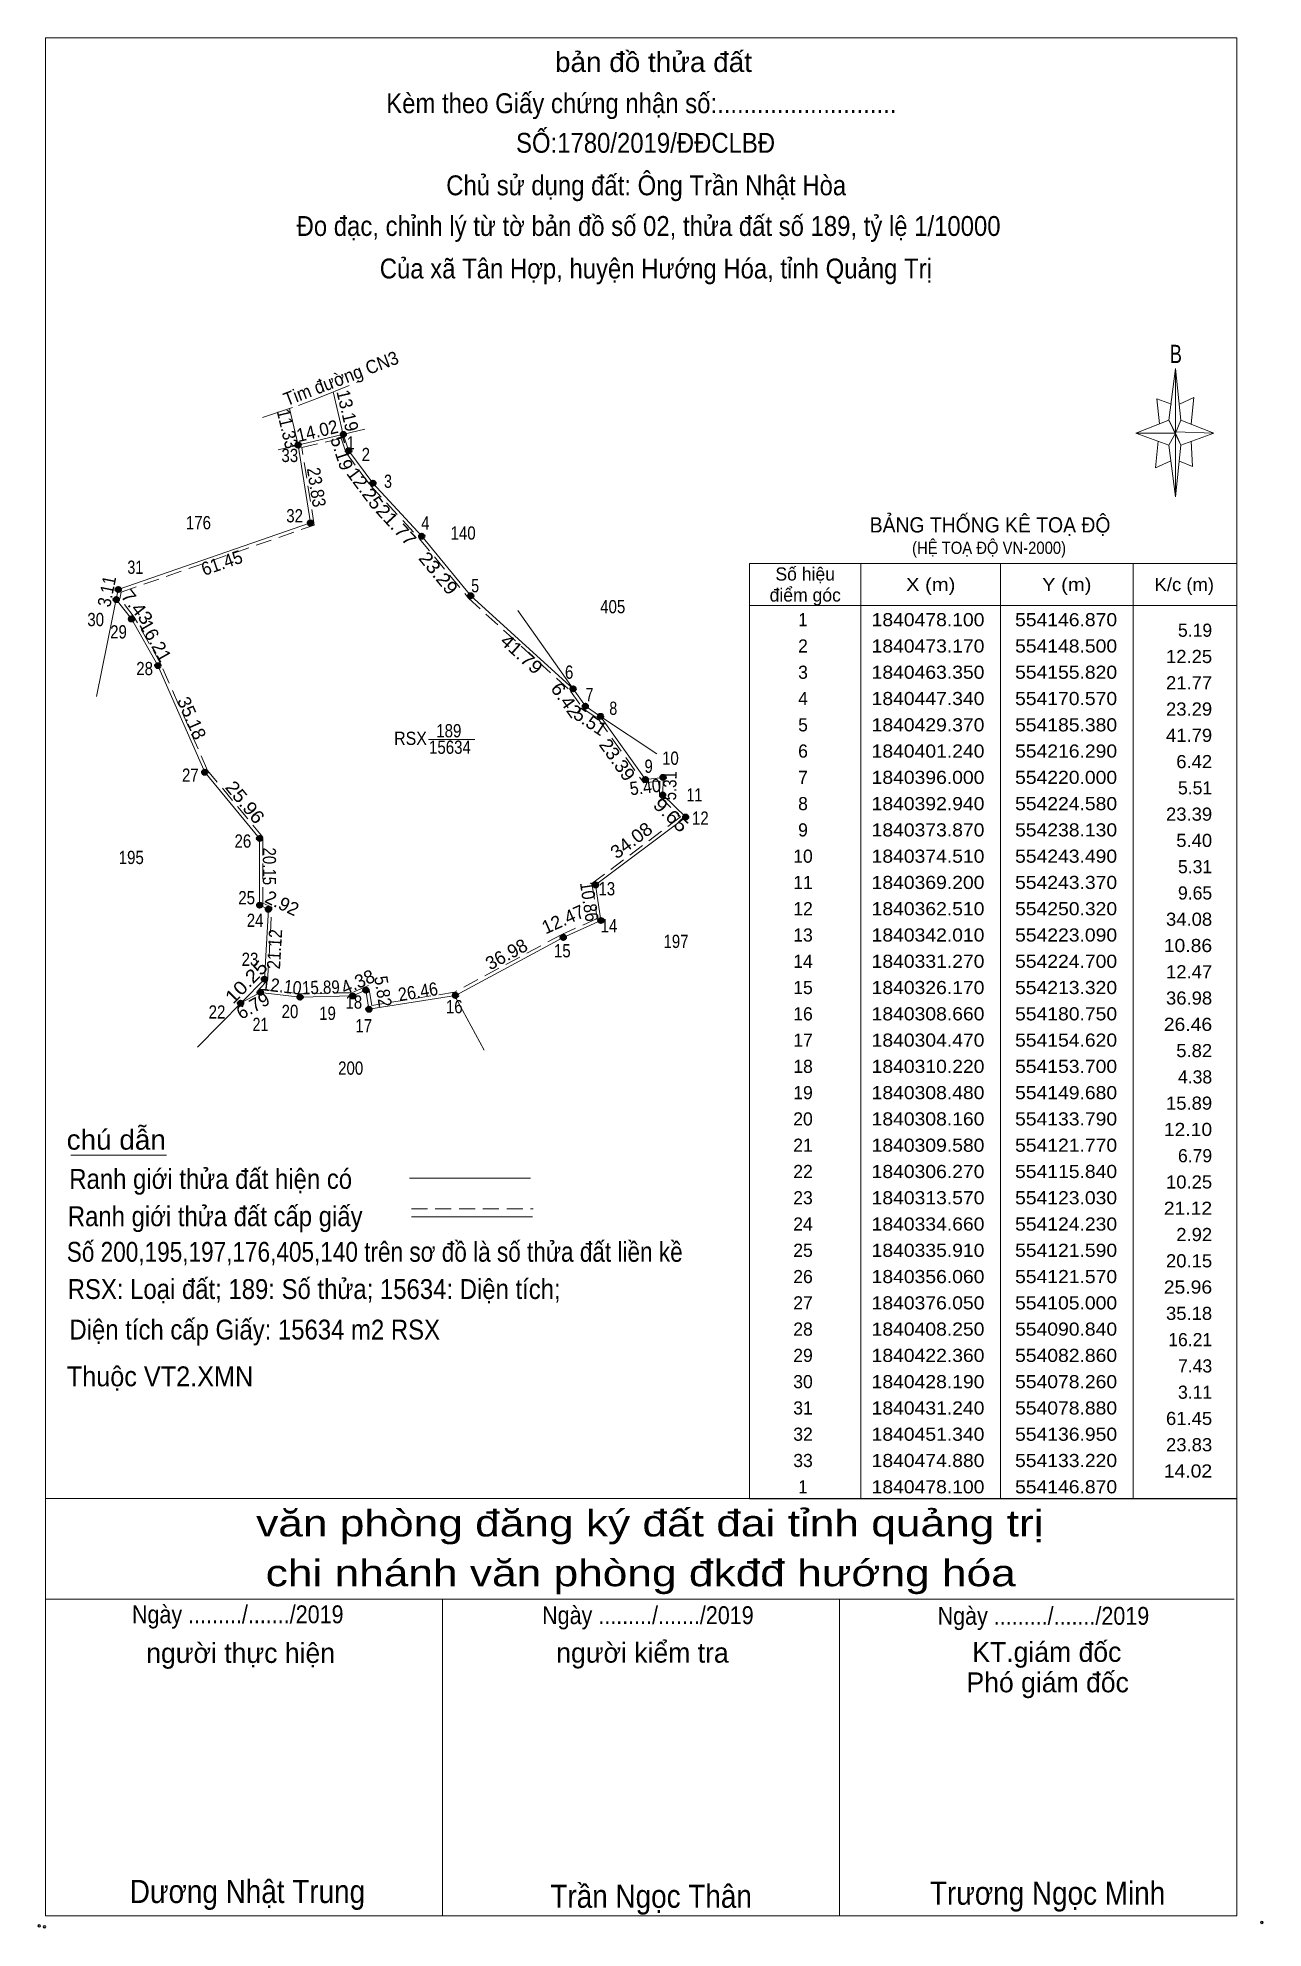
# Model space of a CAD drawing. Header units: metres. Extents: x 553346 to 554263, y 1840049 to 1841348.
# Drawn here: x 553893 to 554263, y 1840777 to 1841348 of the extents above; entities that cross this region are included whole.
import ezdxf
from ezdxf.enums import TextEntityAlignment as Align

# ---------------------------------------------------------------- set-up
doc = ezdxf.new("R2010")
doc.units = ezdxf.units.M
doc.header["$LTSCALE"] = 1.6
doc.header["$PDMODE"] = 32
doc.header["$PDSIZE"] = 0.8
doc.linetypes.add('LONG_DASHED', pattern=[7.5, 6, -1.5])
doc.linetypes.add('MEDIUM_DASHED', pattern=[4.5, 3, -1.5])
for name, color, linetype, lineweight in [('1', 7, 'Continuous', 13), ('17', 7, 'Continuous', 13), ('5', 7, 'Continuous', 13), ('6', 7, 'Continuous', 13), ('63', 7, 'Continuous', 40)]:
    doc.layers.add(name, color=color, linetype=linetype, lineweight=lineweight)

msp = doc.modelspace()

# ---------------------------------------------------------------- texts
at = {"layer": '1'}
for s, width, p in [('176', 0.85, (553941.465, 1841200)), ('140', 0.85, (554021.445, 1841196.87)), ('405', 0.85, (554066.655, 1841174.63)), ('189', 0.85, (554017.13, 1841137.15)), ('RSX', 0.9, (554005.55, 1841134.87)), ('15634', 0.85, (554017.47, 1841132.18)), ('195', 0.85, (553921.175, 1841098.89)), ('197', 0.85, (554085.78, 1841073.53)), ('200', 0.85, (553987.475, 1841035.26))]:
    msp.add_text(s, height=4, dxfattribs=dict(at, width=width)).set_placement(p, align=Align.CENTER)
for s, height, width, p in [('BẢNG THỐNG KÊ TOẠ ĐỘ ', 4.6, 0.95, (554144.31, 1841199.03)), ('(HỆ TOẠ ĐỘ VN-2000)', 3.72, 0.9, (554157.11, 1841192.55))]:
    msp.add_text(s, height=height, dxfattribs=dict(at, width=width)).set_placement(p)
at = {"layer": '5'}
for s, height, width, p in [('bản đồ thửa đất', 6, 1.05, (554078.97, 1841338.12)), ('Kèm theo Giấy chứng nhận số:...........................', 6, 0.9, (554075.29, 1841325.68)), ('SỐ:1780/2019/ĐĐCLBĐ', 6, 0.9, (554076.575, 1841313.72)), ('Chủ sử dụng đất: Ông Trần Nhật Hòa', 6, 0.9, (554076.77, 1841300.88)), ('Đo đạc, chỉnh lý từ tờ bản đồ số 02, thửa đất số 189, tỷ lệ 1/10000 ', 6, 0.9, (554078.49, 1841288.6)), ('Của xã Tân Hợp, huyện Hướng Hóa, tỉnh Quảng Trị', 6, 0.9, (554079.68, 1841275.76)), ('B', 5.51, 0.75, (554236.81, 1841250.2)), ('văn phòng đăng ký đất đai tỉnh quảng trị', 8, 1.25, (554077.87, 1840895.8)), ('chi nhánh văn phòng đkđđ hướng hóa', 8, 1.25, (554075.12, 1840880.76)), ('Ngày ........./......./2019', 5.4, 0.9, (553953.35, 1840869.58)), ('Ngày ........./......./2019', 5.4, 0.9, (554077.28, 1840869.32)), ('Ngày ........./......./2019', 5.4, 0.9, (554196.8, 1840869.12)), ('Dương Nhật Trung', 7, 0.9, (553956.285, 1840785.08)), ('Trần Ngọc Thân', 7, 0.9, (554078.265, 1840783.64)), ('Trương Ngọc Minh', 7, 0.9, (554198.05, 1840784.56))]:
    msp.add_text(s, height=height, dxfattribs=dict(at, width=width)).set_placement(p, align=Align.CENTER)
for s, p in [('người thực hiện', (553954.22, 1840857.6)), ('người kiểm tra', (554075.64, 1840857.68)), ('KT.giám đốc', (554197.83, 1840857.92)), ('Phó giám đốc', (554198.085, 1840848.73))]:
    msp.add_text(s, height=6, dxfattribs=at).set_placement(p, align=Align.CENTER)
at = {"layer": '6'}
for s, width, p in [('chú dẫn', 1.05, (553901.65, 1841012.63)), ('Ranh giới thửa đất hiện có ', 0.9, (553902.45, 1841000.79)), ('Ranh giới thửa đất cấp giấy', 0.9, (553902.01, 1840989.51)), ('Số 200,195,197,176,405,140 trên sơ đồ là số thửa đất liền kề', 0.85, (553901.69, 1840978.76)), ('RSX: Loại đất; 189: Số thửa; 15634: Diện tích;', 0.9, (553901.97, 1840967.52)), ('Diện tích cấp Giấy: 15634 m2 RSX', 0.9, (553902.49, 1840955.28)), ('Thuộc VT2.XMN', 0.95, (553901.69, 1840941.16))]:
    msp.add_text(s, height=6, dxfattribs=dict(at, width=width)).set_placement(p)
at = {"layer": '63'}
for s, rotation, width, p in [('Tim đường CN3', 20.911, 0.95, (553985.246, 1841243.692)), ('13.19', 283.278, 0.95, (553984.596, 1841235.394)), ('11.33', 283.313, 0.9, (553966.463, 1841229.896)), ('14.02', 13.273, 0.95, (553977.836, 1841227.77)), ('23.83', 279.004, 0.9, (553975.162, 1841212.393)), ('12.25', 306.701, 1.05, (553990.199, 1841211.185)), ('21.77', 312.654, 1.1, (553999.766, 1841199.935)), ('61.45', 19.092, 0.95, (553949.206, 1841187.973)), ('23.29', 309.494, 1.1, (554012.435, 1841185.467)), ('3.11', 78.51, 0.9, (553915.734, 1841180.867)), ('7.43', 308.274, 1.1, (553921.351, 1841175.249)), ('41.79', 317.696, 1.1, (554037.769, 1841160.816)), ('6.42', 305.299, 1.1, (554050.989, 1841147.251)), ('23.39', 305.395, 1.05, (554066.382, 1841129.228)), ('25.96', 309.656, 1.1, (553954.021, 1841116.296)), ('5.40', 6.809, 0.9, (554076.688, 1841120.203)), ('5.31', 88.705, 0.85, (554085.898, 1841122.505)), ('9.65', 316.092, 1.15, (554082.848, 1841112.253)), ('34.08', 36.974, 1.05, (554073.477, 1841104.437)), ('20.15', 270.057, 0.85, (553960.916, 1841098.202)), ('10.86', 278.526, 0.9, (554057.624, 1841087.257)), ('21.12', 86.743, 0.9, (553966.456, 1841073.061)), ('10.25', 45.435, 1.15, (553957.369, 1841061.882)), ('12.10', 353.263, 0.9, (553966.39, 1841060.1)), ('15.89', 1.154, 0.85, (553978.51, 1841059.657)), ('5.82', 279.09, 0.9, (553995.291, 1841060.111)), ('26.46', 9.11, 0.9, (554008.128, 1841058.39))]:
    msp.add_text(s, height=4, rotation=rotation, dxfattribs=dict(at, width=width)).set_placement(p, align=Align.CENTER)
for s, rotation, p in [('5.19', 288.295, (553982.893, 1841222.363)), ('16.21', 299.491, (553926.749, 1841165.32)), ('35.18', 293.738, (553937.615, 1841142.16)), ('5.51', 326.252, (554058.734, 1841140.277)), ('2.92', 334.663, (553965.894, 1841085.259)), ('12.47', 24.14, (554052.467, 1841080.345)), ('36.98', 28.263, (554035.493, 1841069.877)), ('4.38', 23.405, (553990.426, 1841061.476)), ('6.79', 29.169, (553958.93, 1841054.324))]:
    msp.add_text(s, height=4, rotation=rotation, dxfattribs=at).set_placement(p, align=Align.CENTER)
for s, height, width, p in [(' 1', 4, 0.75, (553988.64, 1841224.12)), (' 33', 4, 0.85, (553971.61, 1841220.3)), (' 2', 4, 0.85, (553993.32, 1841220.59)), (' 3', 4, 0.8, (553999.94, 1841212.51)), (' 32', 4, 0.85, (553973.06, 1841202.08)), (' 4', 4, 0.85, (554011.3, 1841199.91)), (' 31', 4, 0.8, (553924.78, 1841186.54)), (' 5', 4, 0.8, (554026.28, 1841180.97)), (' 30', 4, 0.85, (553912.96, 1841170.74)), (' 29', 4, 0.85, (553919.85, 1841167.02)), ('12.25', 3.968, 1.05, (554247.78, 1841159.6)), (' 28', 4, 0.85, (553927.74, 1841155.94)), (' 6', 4, 0.85, (554054.75, 1841154.85)), (' 7', 4, 0.8, (554060.82, 1841148.05)), ('21.77', 3.968, 1.05, (554247.78, 1841151.66)), (' 8', 4, 0.8, (554068.01, 1841143.94)), ('23.29', 3.968, 1.05, (554247.78, 1841143.72)), ('41.79', 3.968, 1.05, (554247.78, 1841135.79)), (' 9', 4, 0.85, (554078.77, 1841126.43)), (' 10', 4, 0.85, (554086.62, 1841128.86)), ('6.42', 3.968, 1.05, (554247.78, 1841127.85)), (' 27', 4, 0.85, (553941.55, 1841123.74)), (' 11', 4, 0.8, (554093.72, 1841117.8)), (' 12', 4, 0.85, (554095.66, 1841110.76)), ('23.39', 3.968, 1.05, (554247.78, 1841111.98)), (' 26', 4, 0.85, (553957.43, 1841103.83)), ('5.40', 3.968, 1.05, (554247.78, 1841104.05)), (' 25', 4, 0.85, (553958.57, 1841086.72)), (' 13', 4, 0.85, (554067.39, 1841089.43)), (' 24', 4, 0.85, (553961.13, 1841079.9)), ('34.08', 3.968, 1.05, (554247.78, 1841080.24)), (' 14', 4, 0.85, (554068.04, 1841078.25)), (' 23', 4, 0.85, (553959.58, 1841068.13)), (' 15', 4, 0.85, (554053.95, 1841070.71)), ('10.86', 3.968, 1.1, (554247.78, 1841072.3)), ('12.47', 3.968, 1.05, (554247.78, 1841064.37)), (' 22', 4, 0.85, (553949.61, 1841052.21)), (' 20', 4, 0.85, (553971.65, 1841052.36)), (' 19', 4, 0.85, (553983.01, 1841051.81)), (' 18', 4, 0.85, (553990.95, 1841055.2)), (' 16', 4, 0.85, (554021.3, 1841053.81)), ('36.98', 3.968, 1.05, (554247.78, 1841056.43)), (' 21', 4, 0.8, (553962.59, 1841048.46)), (' 17', 4, 0.85, (553993.95, 1841048.06)), ('26.46', 3.968, 1.1, (554247.78, 1841048.49)), ('5.82', 3.968, 1.05, (554247.78, 1841040.56)), ('15.89', 3.968, 1.05, (554247.78, 1841024.69)), ('12.10', 3.968, 1.1, (554247.78, 1841016.75)), ('10.25', 3.968, 1.05, (554247.78, 1841000.88)), ('21.12', 3.968, 1.1, (554247.78, 1840992.94)), ('2.92', 3.968, 1.05, (554247.78, 1840985.01)), ('20.15', 3.968, 1.05, (554247.78, 1840977.07)), ('25.96', 3.968, 1.1, (554247.78, 1840969.14)), ('35.18', 3.968, 1.05, (554247.78, 1840961.2)), ('61.45', 3.968, 1.05, (554247.78, 1840929.46)), ('23.83', 3.968, 1.05, (554247.79, 1840921.52)), ('14.02', 3.968, 1.1, (554247.78, 1840913.59))]:
    msp.add_text(s, height=height, dxfattribs=dict(at, width=width)).set_placement(p, align=Align.RIGHT)
for s, p in [('Số hiệu', (554124.81, 1841184.52)), ('điểm góc', (554124.83, 1841178.17)), (' 2', (554123.415, 1841162.77)), (' 3', (554123.42, 1841154.84)), (' 4', (554123.415, 1841146.9)), (' 5', (554123.42, 1841138.96)), (' 6', (554123.42, 1841131.03)), (' 7', (554123.415, 1841123.09)), (' 8', (554123.415, 1841115.16)), (' 9', (554123.415, 1841107.22)), (' 10', (554123.415, 1841099.28)), (' 11', (554123.415, 1841091.35)), (' 12', (554123.425, 1841083.41)), (' 13', (554123.42, 1841075.48)), (' 14', (554123.415, 1841067.54)), (' 15', (554123.42, 1841059.61)), (' 16', (554123.42, 1841051.67)), (' 17', (554123.425, 1841043.73)), (' 18', (554123.425, 1841035.8)), (' 19', (554123.415, 1841027.86)), (' 20', (554123.415, 1841019.93)), (' 21', (554123.415, 1841011.99)), (' 22', (554123.425, 1841004.05)), (' 23', (554123.42, 1840996.12)), (' 24', (554123.415, 1840988.18)), (' 25', (554123.42, 1840980.25)), (' 26', (554123.42, 1840972.31)), (' 27', (554123.425, 1840964.37)), (' 28', (554123.425, 1840956.44)), (' 29', (554123.415, 1840948.5)), (' 30', (554123.415, 1840940.57)), (' 31', (554123.415, 1840932.63)), (' 32', (554123.425, 1840924.7)), (' 33', (554123.42, 1840916.76))]:
    msp.add_text(s, height=3.968, dxfattribs=at).set_placement(p, align=Align.CENTER)
for s, width, p in [('X (m)', 1.15, (554162.73, 1841181.34)), ('Y (m)', 1.15, (554203.85, 1841181.34)), ('K/c (m)', 1.05, (554239.365, 1841181.34)), ('1840478.100', 1.1, (554161.93, 1841170.71)), ('554146.870', 1.1, (554203.65, 1841170.71)), (' 1', 0.95, (554123.415, 1841170.71)), ('1840473.170', 1.1, (554161.93, 1841162.77)), ('554148.500', 1.1, (554203.65, 1841162.77)), ('1840463.350', 1.1, (554161.93, 1841154.84)), ('554155.820', 1.1, (554203.65, 1841154.84)), ('1840447.340', 1.1, (554161.93, 1841146.9)), ('554170.570', 1.1, (554203.65, 1841146.9)), ('1840429.370', 1.1, (554161.93, 1841138.96)), ('554185.380', 1.1, (554203.65, 1841138.96)), ('1840401.240', 1.1, (554161.93, 1841131.03)), ('554216.290', 1.1, (554203.65, 1841131.03)), ('1840396.000', 1.1, (554161.93, 1841123.09)), ('554220.000', 1.1, (554203.65, 1841123.09)), ('1840392.940', 1.1, (554161.93, 1841115.16)), ('554224.580', 1.1, (554203.65, 1841115.16)), ('1840373.870', 1.1, (554161.93, 1841107.22)), ('554238.130', 1.1, (554203.65, 1841107.22)), ('1840374.510', 1.1, (554161.93, 1841099.28)), ('554243.490', 1.1, (554203.65, 1841099.28)), ('1840369.200', 1.1, (554161.93, 1841091.35)), ('554243.370', 1.1, (554203.65, 1841091.35)), ('1840362.510', 1.1, (554161.93, 1841083.41)), ('554250.320', 1.1, (554203.65, 1841083.41)), ('1840342.010', 1.1, (554161.93, 1841075.48)), ('554223.090', 1.1, (554203.65, 1841075.48)), ('1840331.270', 1.1, (554161.93, 1841067.54)), ('554224.700', 1.1, (554203.65, 1841067.54)), ('1840326.170', 1.1, (554161.93, 1841059.61)), ('554213.320', 1.1, (554203.65, 1841059.61)), ('1840308.660', 1.1, (554161.93, 1841051.67)), ('554180.750', 1.1, (554203.65, 1841051.67)), ('1840304.470', 1.1, (554161.93, 1841043.73)), ('554154.620', 1.1, (554203.65, 1841043.73)), ('1840310.220', 1.1, (554161.93, 1841035.8)), ('554153.700', 1.1, (554203.65, 1841035.8)), ('1840308.480', 1.1, (554161.93, 1841027.86)), ('554149.680', 1.1, (554203.65, 1841027.86)), ('1840308.160', 1.1, (554161.93, 1841019.93)), ('554133.790', 1.1, (554203.65, 1841019.93)), ('1840309.580', 1.1, (554161.93, 1841011.99)), ('554121.770', 1.1, (554203.65, 1841011.99)), ('1840306.270', 1.1, (554161.93, 1841004.05)), ('554115.840', 1.1, (554203.65, 1841004.05)), ('1840313.570', 1.1, (554161.93, 1840996.12)), ('554123.030', 1.1, (554203.65, 1840996.12)), ('1840334.660', 1.1, (554161.93, 1840988.18)), ('554124.230', 1.1, (554203.65, 1840988.18)), ('1840335.910', 1.1, (554161.93, 1840980.25)), ('554121.590', 1.1, (554203.65, 1840980.25)), ('1840356.060', 1.1, (554161.93, 1840972.31)), ('554121.570', 1.1, (554203.65, 1840972.31)), ('1840376.050', 1.1, (554161.93, 1840964.37)), ('554105.000', 1.1, (554203.65, 1840964.37)), ('1840408.250', 1.1, (554161.93, 1840956.44)), ('554090.840', 1.1, (554203.65, 1840956.44)), ('1840422.360', 1.1, (554161.93, 1840948.5)), ('554082.860', 1.1, (554203.65, 1840948.5)), ('1840428.190', 1.1, (554161.93, 1840940.57)), ('554078.260', 1.1, (554203.65, 1840940.57)), ('1840431.240', 1.1, (554161.93, 1840932.63)), ('554078.880', 1.1, (554203.65, 1840932.63)), ('1840451.340', 1.1, (554161.93, 1840924.7)), ('554136.950', 1.1, (554203.65, 1840924.7)), ('1840474.880', 1.1, (554161.93, 1840916.76)), ('554133.220', 1.1, (554203.65, 1840916.76)), (' 1', 0.95, (554123.415, 1840908.82)), ('1840478.100', 1.1, (554161.93, 1840908.82)), ('554146.870', 1.1, (554203.65, 1840908.82))]:
    msp.add_text(s, height=3.968, dxfattribs=dict(at, width=width)).set_placement(p, align=Align.CENTER)
for s, p in [('5.19', (554247.78, 1841167.53)), ('5.51', (554247.79, 1841119.92)), ('5.31', (554247.79, 1841096.11)), ('9.65', (554247.78, 1841088.17)), ('4.38', (554247.78, 1841032.62)), ('6.79', (554247.78, 1841008.82)), ('16.21', (554247.79, 1840953.26)), ('7.43', (554247.79, 1840945.33)), ('3.11', (554247.79, 1840937.39))]:
    msp.add_text(s, height=3.968, dxfattribs=at).set_placement(p, align=Align.RIGHT)

# ---------------------------------------------------------------- hatches: boundary and pattern name
at = {"layer": '63'}
for points in [[(553972.4, 1841225.44, 1), (553970.8, 1841225.44, 1)], [(553986.05, 1841228.66, 1), (553984.45, 1841228.66, 1)], [(553987.68, 1841223.73, 1), (553986.08, 1841223.73, 1)], [(553995, 1841213.91, 1), (553993.4, 1841213.91, 1)], [(553976.13, 1841201.9, 1), (553974.53, 1841201.9, 1)], [(554009.75, 1841197.9, 1), (554008.15, 1841197.9, 1)], [(553918.06, 1841181.8, 1), (553916.46, 1841181.8, 1)], [(554024.56, 1841179.93, 1), (554022.96, 1841179.93, 1)], [(553917.44, 1841178.75, 1), (553915.84, 1841178.75, 1)], [(553922.04, 1841172.92, 1), (553920.44, 1841172.92, 1)], [(553930.02, 1841158.81, 1), (553928.42, 1841158.81, 1)], [(554055.47, 1841151.8, 1), (554053.87, 1841151.8, 1)], [(554059.18, 1841146.56, 1), (554057.58, 1841146.56, 1)], [(554063.76, 1841143.5, 1), (554062.16, 1841143.5, 1)], [(553944.18, 1841126.61, 1), (553942.58, 1841126.61, 1)], [(554077.31, 1841124.43, 1), (554075.71, 1841124.43, 1)], [(554082.67, 1841125.07, 1), (554081.07, 1841125.07, 1)], [(554082.55, 1841119.76, 1), (554080.95, 1841119.76, 1)], [(554089.5, 1841113.07, 1), (554087.9, 1841113.07, 1)], [(553960.75, 1841106.62, 1), (553959.15, 1841106.62, 1)], [(554062.27, 1841092.57, 1), (554060.67, 1841092.57, 1)], [(553960.77, 1841086.47, 1), (553959.17, 1841086.47, 1)], [(553963.41, 1841085.22, 1), (553961.81, 1841085.22, 1)], [(554063.88, 1841081.83, 1), (554062.28, 1841081.83, 1)], [(554052.5, 1841076.73, 1), (554050.9, 1841076.73, 1)], [(553960.95, 1841060.14, 1), (553959.35, 1841060.14, 1)], [(553962.21, 1841064.13, 1), (553960.61, 1841064.13, 1)], [(553992.88, 1841060.78, 1), (553991.28, 1841060.78, 1)], [(553955.02, 1841056.83, 1), (553953.42, 1841056.83, 1)], [(553972.97, 1841058.72, 1), (553971.37, 1841058.72, 1)], [(553988.86, 1841059.04, 1), (553987.26, 1841059.04, 1)], [(553993.8, 1841055.03, 1), (553992.2, 1841055.03, 1)], [(554019.93, 1841059.22, 1), (554018.33, 1841059.22, 1)]]:
    msp.add_hatch(color=256, dxfattribs=at).paths.add_polyline_path(points)

# ---------------------------------------------------------------- linework, layer by layer
at = {"layer": '1', "linetype": 'MEDIUM_DASHED'}
msp.add_lwpolyline([(553984.59, 1841227.48), (553985.98, 1841223.26), (553993.43, 1841213.27), (554008.2, 1841197.24), (554023.03, 1841179.24), (554053.92, 1841151.13), (554057.67, 1841145.83), (554062.25, 1841142.77), (554076.04, 1841123.37), (554080.84, 1841123.94), (554080.74, 1841119.34), (554087.16, 1841113.16), (554060.39, 1841093.01), (554061.98, 1841082.43), (554051.26, 1841077.63), (554018.81, 1841060.18), (553993.83, 1841056.18), (553992.86, 1841062.21), (553987.84, 1841060.04), (553972.22, 1841059.72), (553959.95, 1841061.17), (553959.84, 1841061.11), (553962.39, 1841063.7), (553963.65, 1841085.84), (553960.97, 1841087.1), (553960.95, 1841106.98), (553944.24, 1841127.14), (553930.12, 1841159.26), (553922.07, 1841173.48), (553917.71, 1841179.01), (553918.13, 1841181.04), (553976.45, 1841201.23), (553972.73, 1841224.68)], close=True, dxfattribs=at)
at = {"layer": '17'}
msp.add_line((553902.89, 1841010.99), (553931.85, 1841010.99), dxfattribs=at)
at = {"layer": '5'}
for p, q in [((554234.69, 1841233), (554236.69, 1841248.6)), ((554238.29, 1841233), (554248.29, 1841229)), ((554234.69, 1841225.4), (554224.69, 1841229)), ((554241.49, 1841226.6), (554241.89, 1841219)), ((554238.29, 1841225.4), (554236.69, 1841209.8)), ((554241.89, 1841219), (554237.89, 1841220.6)), ((553895.21, 1840907.24), (554255.21, 1840907.24)), ((553895.21, 1840876.84), (554254.41, 1840876.84)), ((553895.21, 1840876.84), (554254.41, 1840876.84)), ((553895.21, 1840876.84), (554254.41, 1840876.84)), ((554015.21, 1840781.24), (554015.21, 1840876.84)), ((554135.21, 1840781.24), (554135.21, 1840876.84))]:
    msp.add_line(p, q, dxfattribs=at)
for points in [[(553895.21, 1841348.44), (554255.21, 1841348.44), (554255.21, 1840781.24), (553895.21, 1840781.24)], [(554236.69, 1841248.6), (554238.29, 1841233), (554236.69, 1841229)], [(554236.69, 1841229), (554224.69, 1841229), (554234.69, 1841233), (554238.29, 1841225.4), (554248.29, 1841229), (554236.69, 1841229.4)], [(554236.69, 1841229), (554236.69, 1841209.8), (554234.69, 1841225.4)]]:
    msp.add_lwpolyline(points, close=True, dxfattribs=at)
for points in [[(554235.49, 1841237.8), (554231.09, 1841239.4), (554231.89, 1841231.8)], [(554237.89, 1841237.8), (554242.29, 1841239.8), (554241.49, 1841231.8)], [(554236.69, 1841229), (554234.69, 1841233), (554224.69, 1841229)], [(554231.49, 1841226.6), (554230.69, 1841218.6), (554235.09, 1841220.6)], [(554236.69, 1841229), (554238.29, 1841225.4), (554248.29, 1841229)], [(554255.21, 1840781.24), (553895.21, 1840781.24), (553895.21, 1840876.84)]]:
    msp.add_lwpolyline(points, dxfattribs=at)
for p in [(553893.33, 1840778.16), (553894.93, 1840777.88)]:
    msp.add_point(p, dxfattribs=at)
at = {"layer": '6'}
for p, q in [((554005.29, 1841004.03), (554041.85, 1841004.03)), ((554005.85, 1840992.31), (554042.41, 1840992.31))]:
    msp.add_line(p, q, dxfattribs=at)
at = {"layer": '6', "linetype": 'MEDIUM_DASHED'}
msp.add_line((554005.85, 1840994.79), (554042.65, 1840994.79), dxfattribs=at)
at = {"layer": '6'}
msp.add_point((554262.81, 1840779.24), dxfattribs=at)
at = {"layer": '63', "lineweight": 13}
for p, q in [((553982.22, 1841241.5), (553985.25, 1841228.66)), ((553968.99, 1841236.47), (553971.6, 1841225.44)), ((553965.58, 1841224.02), (553991.76, 1841230.2)), ((554141.67, 1841189.67), (554141.67, 1840907.16)), ((554183.8, 1841189.67), (554183.8, 1840907.16)), ((554223.92, 1841189.67), (554223.92, 1840907.16)), ((554037.94, 1841175.42), (554054.67, 1841151.8)), ((554107.97, 1841176.98), (554255.21, 1841176.98)), ((554062.96, 1841143.5), (554080, 1841132.15)), ((554010.96, 1841136.54), (554024.95, 1841136.54)), ((554018.63, 1841059.57), (554027.85, 1841042.71))]:
    msp.add_line(p, q, dxfattribs=at)
at = {"layer": '63', "linetype": 'LONG_DASHED', "lineweight": 13}
msp.add_lwpolyline([(553960.85, 1841233.71), (553971.71, 1841237.39), (553978.07, 1841239.82), (553989.97, 1841244.63)], dxfattribs=at)
at = {"layer": '63', "lineweight": 13}
for points in [[(554054.67, 1841151.8), (554023.76, 1841179.93), (554008.95, 1841197.9), (553994.2, 1841213.91), (553986.88, 1841223.73), (553985.25, 1841228.66)], [(553971.6, 1841225.44), (553975.33, 1841201.9), (553917.26, 1841181.8), (553910.68, 1841149.46)], [(553916.64, 1841178.75), (553921.24, 1841172.92), (553929.22, 1841158.81), (553943.38, 1841126.61), (553959.95, 1841106.62), (553959.97, 1841086.47), (553962.61, 1841085.22), (553961.41, 1841064.13), (553941.16, 1841043.57)], [(554054.67, 1841151.8), (554058.38, 1841146.56), (554062.96, 1841143.5)], [(553954.22, 1841056.83), (553960.15, 1841060.14), (553972.17, 1841058.72), (553988.06, 1841059.04), (553992.08, 1841060.78), (553993, 1841055.03), (554019.13, 1841059.22), (554051.7, 1841076.73), (554063.08, 1841081.83), (554061.47, 1841092.57), (554088.7, 1841113.07), (554081.75, 1841119.76), (554081.87, 1841125.07), (554076.51, 1841124.43), (554062.96, 1841143.5)]]:
    msp.add_lwpolyline(points, dxfattribs=at)
msp.add_lwpolyline([(554107.97, 1841189.67), (554255.21, 1841189.67), (554255.21, 1840907.16), (554107.97, 1840907.16)], close=True, dxfattribs=at)
at = {"layer": '63'}
for centre in [(553971.6, 1841225.44), (553985.25, 1841228.66), (553986.88, 1841223.73), (553994.2, 1841213.91), (553975.33, 1841201.9), (554008.95, 1841197.9), (553917.26, 1841181.8), (554023.76, 1841179.93), (553916.64, 1841178.75), (553921.24, 1841172.92), (553929.22, 1841158.81), (554054.67, 1841151.8), (554058.38, 1841146.56), (554062.96, 1841143.5), (553943.38, 1841126.61), (554076.51, 1841124.43), (554081.87, 1841125.07), (554081.75, 1841119.76), (554088.7, 1841113.07), (553959.95, 1841106.62), (554061.47, 1841092.57), (553959.97, 1841086.47), (553962.61, 1841085.22), (554063.08, 1841081.83), (554051.7, 1841076.73), (553960.15, 1841060.14), (553961.41, 1841064.13), (553992.08, 1841060.78), (553954.22, 1841056.83), (553972.17, 1841058.72), (553988.06, 1841059.04), (553993, 1841055.03), (554019.13, 1841059.22)]:
    msp.add_circle(centre, 0.8, dxfattribs=at)

msp.set_redraw_order([(e.dxf.handle, doc.entitydb.next_handle()) for e in msp.query("TEXT MTEXT ATTDEF DIMENSION ARC_DIMENSION")])  # texts and dimensions are drawn at this point

doc.saveas('drawing.dxf')
